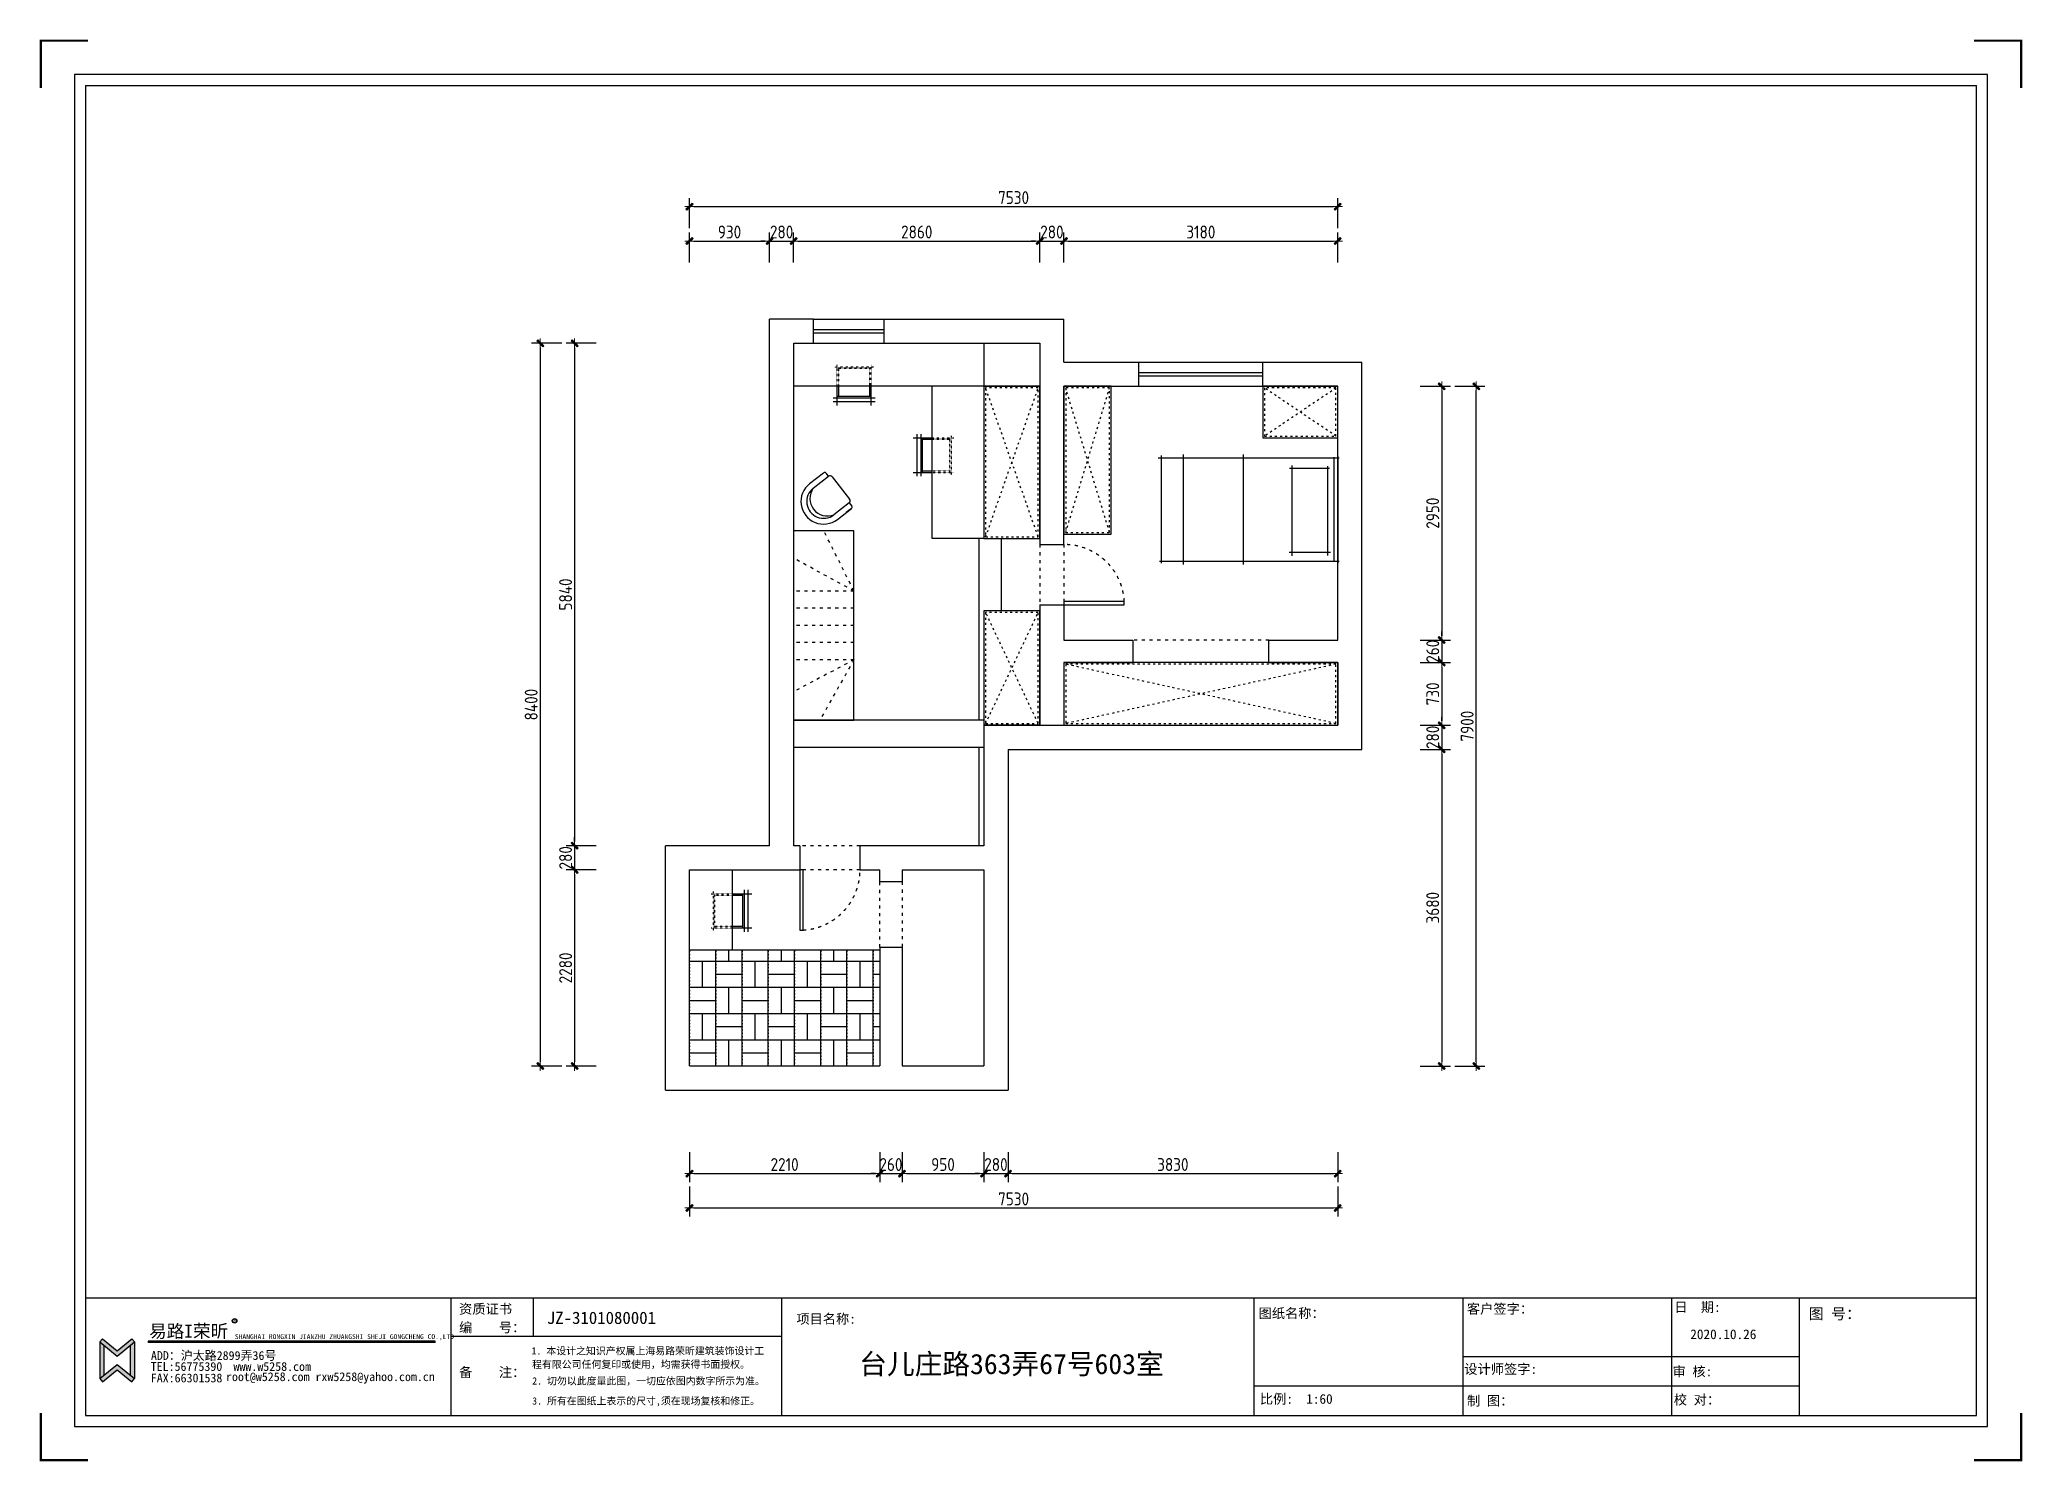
# Model space of a CAD drawing. Header units: millimetres. Extents: x -58733 to 427521, y -235734 to 553534.
# Drawn here: x 25710 to 48742, y 367952 to 384476 of the extents above; entities that cross this region are included whole.
import ezdxf

# ---------------------------------------------------------------- set-up
doc = ezdxf.new("R2010")
doc.units = ezdxf.units.MM
doc.linetypes.add('ACAD_ISO03W100', pattern=[30, 12, -18])
for name, color, linetype in [('00-墙体', 7, 'Continuous'), ('02-活动家具', 1, 'Continuous'), ('图框', 251, 'Continuous'), ('目录文字', 8, 'Continuous')]:
    doc.layers.add(name, color=color, linetype=linetype)
doc.layers.add('墙体', color=7, linetype='Continuous', lineweight=30)
doc.styles.add('CCD_DIM', font='ARCHS.SHX')
doc.styles.get("Standard").update_dxf_attribs({"font": 'simsun.ttc'})
doc.styles.add('YQ_DIM', font='SUPEROS.SHX', dxfattribs={"width": 0.8, "bigfont": 'HZDX.SHX'})
doc.styles.add('宋体', font='simsun.ttc', dxfattribs={"height": 120})
doc.styles.add('英文', font='simhei.ttf')
doc.styles.add('黑体', font='simhei.ttf')
doc.dimstyles.new('海龍1：50', dxfattribs={"dimscale": 50, "dimtxt": 3, "dimasz": 1, "dimexe": 2, "dimexo": 2, "dimgap": 0.6, "dimtad": 1, "dimdec": 0, "dimrnd": 5, "dimdsep": 46, "dimtxsty": 'CCD_DIM', "dimblk": 'WS-cj', "dimcen": 1, "dimclrd": 242, "dimclre": 242, "dimclrt": 2, "dimadec": 0, "dimazin": 2, "dimtfac": 1, "dimtdec": 0, "dimtix": 1, "dimtmove": 2, "dimatfit": 3, "dimldrblk": 'CCD_Leader_Arrow', "dimfxl": 5, "dimfxlon": 1, "dimtolj": 1, "dimarcsym": 0})

msp = doc.modelspace()

# ---------------------------------------------------------------- blocks, each defined once
blk = doc.blocks.new('WS-cj')
blk.add_hatch(color=1).paths.add_polyline_path([(0.59, 0.82), (-0.82, -0.59), (-0.59, -0.82), (0.82, 0.59)])
at = {"color": 1, "linetype": 'ByBlock', "lineweight": 0}
for p, q in [((-1.1, 0), (0, 0)), ((0, 0), (1.1, 0))]:
    blk.add_line(p, q, dxfattribs=at)
at = {"color": 1}
blk.add_lwpolyline([(0.59, 0.82), (-0.82, -0.59), (-0.59, -0.82), (0.82, 0.59)], close=True, dxfattribs=at)
blk = doc.blocks.new('*D380')
at = {"color": 242, "lineweight": -2}
for p, q in [((33259, 381885), (33259, 382235)), ((33309, 382135), (34139, 382135)), ((34189, 381885), (34189, 382235))]:
    blk.add_line(p, q, dxfattribs=at)
at = {"layer": 'Defpoints', "color": 0}
for p in [(34189, 382135), (33259, 381735), (34189, 381735)]:
    blk.add_point(p, dxfattribs=at)
at = {"color": 242, "lineweight": -2, "xscale": 50, "yscale": 50, "zscale": 50, "rotation": 180}
blk.add_blockref('WS-cj', (33259, 382135), dxfattribs=at)
at = {"color": 242, "lineweight": -2, "xscale": 50, "yscale": 50, "zscale": 50}
blk.add_blockref('WS-cj', (34189, 382135), dxfattribs=at)
at = {"color": 2, "insert": (33724, 382240), "char_height": 150, "attachment_point": 5, "style": 'CCD_DIM'}
blk.add_mtext('\\A1;930', dxfattribs=at)
blk = doc.blocks.new('CCD_Leader_Arrow')
at = {"color": 1, "linetype": 'ByBlock'}
blk.add_line((0, 0), (-1, 0), dxfattribs=at)
for points in [[(-0.86, 0.67), (-0.6, 0.85), (-0.24, 0), (0, 0)], [(-0.86, -0.67), (-0.6, -0.85), (-0.24, 0), (0, 0)]]:
    blk.add_solid(points, dxfattribs=at)
blk = doc.blocks.new('*D381')
at = {"color": 242, "lineweight": -2}
for p, q in [((34139, 382135), (34089, 382135)), ((34189, 381885), (34189, 382235)), ((34189, 382135), (34469, 382135)), ((34469, 381885), (34469, 382235)), ((34519, 382135), (34569, 382135))]:
    blk.add_line(p, q, dxfattribs=at)
at = {"layer": 'Defpoints', "color": 0}
for p in [(34469, 382135), (34189, 381735), (34469, 381735)]:
    blk.add_point(p, dxfattribs=at)
at = {"color": 242, "lineweight": -2, "xscale": 50, "yscale": 50, "zscale": 50}
blk.add_blockref('WS-cj', (34189, 382135), dxfattribs=at)
at = {"color": 242, "lineweight": -2, "xscale": 50, "yscale": 50, "zscale": 50, "rotation": 180}
blk.add_blockref('WS-cj', (34469, 382135), dxfattribs=at)
at = {"color": 2, "insert": (34329, 382240), "char_height": 150, "attachment_point": 5, "style": 'CCD_DIM'}
blk.add_mtext('\\A1;280', dxfattribs=at)
blk = doc.blocks.new('*D382')
at = {"color": 242, "lineweight": -2}
for p, q in [((34469, 381885), (34469, 382235)), ((34519, 382135), (37279, 382135)), ((37329, 381885), (37329, 382235))]:
    blk.add_line(p, q, dxfattribs=at)
at = {"layer": 'Defpoints', "color": 0}
for p in [(37329, 382135), (34469, 381735), (37329, 381735)]:
    blk.add_point(p, dxfattribs=at)
at = {"color": 242, "lineweight": -2, "xscale": 50, "yscale": 50, "zscale": 50, "rotation": 180}
blk.add_blockref('WS-cj', (34469, 382135), dxfattribs=at)
at = {"color": 242, "lineweight": -2, "xscale": 50, "yscale": 50, "zscale": 50}
blk.add_blockref('WS-cj', (37329, 382135), dxfattribs=at)
at = {"color": 2, "insert": (35899, 382240), "char_height": 150, "attachment_point": 5, "style": 'CCD_DIM'}
blk.add_mtext('\\A1;2860', dxfattribs=at)
blk = doc.blocks.new('*D383')
at = {"color": 242, "lineweight": -2}
for p, q in [((37279, 382135), (37229, 382135)), ((37329, 381885), (37329, 382235)), ((37329, 382135), (37609, 382135)), ((37609, 381885), (37609, 382235)), ((37659, 382135), (37709, 382135))]:
    blk.add_line(p, q, dxfattribs=at)
at = {"layer": 'Defpoints', "color": 0}
for p in [(37609, 382135), (37329, 381735), (37609, 381735)]:
    blk.add_point(p, dxfattribs=at)
at = {"color": 242, "lineweight": -2, "xscale": 50, "yscale": 50, "zscale": 50}
blk.add_blockref('WS-cj', (37329, 382135), dxfattribs=at)
at = {"color": 242, "lineweight": -2, "xscale": 50, "yscale": 50, "zscale": 50, "rotation": 180}
blk.add_blockref('WS-cj', (37609, 382135), dxfattribs=at)
at = {"color": 2, "insert": (37469, 382240), "char_height": 150, "attachment_point": 5, "style": 'CCD_DIM'}
blk.add_mtext('\\A1;280', dxfattribs=at)
blk = doc.blocks.new('*D384')
at = {"color": 242, "lineweight": -2}
for p, q in [((37609, 381885), (37609, 382235)), ((37659, 382135), (40739, 382135)), ((40789, 381885), (40789, 382235))]:
    blk.add_line(p, q, dxfattribs=at)
at = {"layer": 'Defpoints', "color": 0}
for p in [(40789, 382135), (37609, 381735), (40789, 381735)]:
    blk.add_point(p, dxfattribs=at)
at = {"color": 242, "lineweight": -2, "xscale": 50, "yscale": 50, "zscale": 50, "rotation": 180}
blk.add_blockref('WS-cj', (37609, 382135), dxfattribs=at)
at = {"color": 242, "lineweight": -2, "xscale": 50, "yscale": 50, "zscale": 50}
blk.add_blockref('WS-cj', (40789, 382135), dxfattribs=at)
at = {"color": 2, "insert": (39199, 382240), "char_height": 150, "attachment_point": 5, "style": 'CCD_DIM'}
blk.add_mtext('\\A1;3180', dxfattribs=at)
blk = doc.blocks.new('*D385')
at = {"color": 242, "lineweight": -2}
for p, q in [((33259, 382285), (33259, 382635)), ((40789, 382285), (40789, 382635)), ((33309, 382535), (40739, 382535))]:
    blk.add_line(p, q, dxfattribs=at)
at = {"layer": 'Defpoints', "color": 0}
for p in [(40789, 382535), (33259, 381735), (40789, 381735)]:
    blk.add_point(p, dxfattribs=at)
at = {"color": 242, "lineweight": -2, "xscale": 50, "yscale": 50, "zscale": 50, "rotation": 180}
blk.add_blockref('WS-cj', (33259, 382535), dxfattribs=at)
at = {"color": 242, "lineweight": -2, "xscale": 50, "yscale": 50, "zscale": 50}
blk.add_blockref('WS-cj', (40789, 382535), dxfattribs=at)
at = {"color": 2, "insert": (37024, 382640), "char_height": 150, "attachment_point": 5, "style": 'CCD_DIM'}
blk.add_mtext('\\A1;7530', dxfattribs=at)
blk = doc.blocks.new('*D386')
at = {"color": 242, "lineweight": -2}
for p, q in [((33259, 371547), (33259, 371197)), ((35469, 371547), (35469, 371197)), ((33309, 371297), (35419, 371297))]:
    blk.add_line(p, q, dxfattribs=at)
at = {"layer": 'Defpoints', "color": 0}
for p in [(33259, 371697), (35469, 371697), (35469, 371297)]:
    blk.add_point(p, dxfattribs=at)
at = {"color": 242, "lineweight": -2, "xscale": 50, "yscale": 50, "zscale": 50, "rotation": 180}
blk.add_blockref('WS-cj', (33259, 371297), dxfattribs=at)
at = {"color": 242, "lineweight": -2, "xscale": 50, "yscale": 50, "zscale": 50}
blk.add_blockref('WS-cj', (35469, 371297), dxfattribs=at)
at = {"color": 2, "insert": (34364, 371402), "char_height": 150, "attachment_point": 5, "style": 'CCD_DIM'}
blk.add_mtext('\\A1;2210', dxfattribs=at)
blk = doc.blocks.new('*D387')
at = {"color": 242, "lineweight": -2}
for p, q in [((35469, 371547), (35469, 371197)), ((35729, 371547), (35729, 371197)), ((35419, 371297), (35369, 371297)), ((35469, 371297), (35729, 371297)), ((35779, 371297), (35829, 371297))]:
    blk.add_line(p, q, dxfattribs=at)
at = {"layer": 'Defpoints', "color": 0}
for p in [(35469, 371697), (35729, 371697), (35729, 371297)]:
    blk.add_point(p, dxfattribs=at)
at = {"color": 242, "lineweight": -2, "xscale": 50, "yscale": 50, "zscale": 50}
blk.add_blockref('WS-cj', (35469, 371297), dxfattribs=at)
at = {"color": 242, "lineweight": -2, "xscale": 50, "yscale": 50, "zscale": 50, "rotation": 180}
blk.add_blockref('WS-cj', (35729, 371297), dxfattribs=at)
at = {"color": 2, "insert": (35599, 371402), "char_height": 150, "attachment_point": 5, "style": 'CCD_DIM'}
blk.add_mtext('\\A1;260', dxfattribs=at)
blk = doc.blocks.new('*D388')
at = {"color": 242, "lineweight": -2}
for p, q in [((35729, 371547), (35729, 371197)), ((36679, 371547), (36679, 371197)), ((35779, 371297), (36629, 371297))]:
    blk.add_line(p, q, dxfattribs=at)
at = {"layer": 'Defpoints', "color": 0}
for p in [(35729, 371697), (36679, 371697), (36679, 371297)]:
    blk.add_point(p, dxfattribs=at)
at = {"color": 242, "lineweight": -2, "xscale": 50, "yscale": 50, "zscale": 50, "rotation": 180}
blk.add_blockref('WS-cj', (35729, 371297), dxfattribs=at)
at = {"color": 242, "lineweight": -2, "xscale": 50, "yscale": 50, "zscale": 50}
blk.add_blockref('WS-cj', (36679, 371297), dxfattribs=at)
at = {"color": 2, "insert": (36204, 371402), "char_height": 150, "attachment_point": 5, "style": 'CCD_DIM'}
blk.add_mtext('\\A1;950', dxfattribs=at)
blk = doc.blocks.new('*D389')
at = {"color": 242, "lineweight": -2}
for p, q in [((36679, 371547), (36679, 371197)), ((36959, 371547), (36959, 371197)), ((36629, 371297), (36579, 371297)), ((36679, 371297), (36959, 371297)), ((37009, 371297), (37059, 371297))]:
    blk.add_line(p, q, dxfattribs=at)
at = {"layer": 'Defpoints', "color": 0}
for p in [(36679, 371697), (36959, 371697), (36959, 371297)]:
    blk.add_point(p, dxfattribs=at)
at = {"color": 242, "lineweight": -2, "xscale": 50, "yscale": 50, "zscale": 50}
blk.add_blockref('WS-cj', (36679, 371297), dxfattribs=at)
at = {"color": 242, "lineweight": -2, "xscale": 50, "yscale": 50, "zscale": 50, "rotation": 180}
blk.add_blockref('WS-cj', (36959, 371297), dxfattribs=at)
at = {"color": 2, "insert": (36819, 371402), "char_height": 150, "attachment_point": 5, "style": 'CCD_DIM'}
blk.add_mtext('\\A1;280', dxfattribs=at)
blk = doc.blocks.new('*D390')
at = {"color": 242, "lineweight": -2}
for p, q in [((36959, 371547), (36959, 371197)), ((40789, 371547), (40789, 371197)), ((37009, 371297), (40739, 371297))]:
    blk.add_line(p, q, dxfattribs=at)
at = {"layer": 'Defpoints', "color": 0}
for p in [(36959, 371697), (40789, 371697), (40789, 371297)]:
    blk.add_point(p, dxfattribs=at)
at = {"color": 242, "lineweight": -2, "xscale": 50, "yscale": 50, "zscale": 50, "rotation": 180}
blk.add_blockref('WS-cj', (36959, 371297), dxfattribs=at)
at = {"color": 242, "lineweight": -2, "xscale": 50, "yscale": 50, "zscale": 50}
blk.add_blockref('WS-cj', (40789, 371297), dxfattribs=at)
at = {"color": 2, "insert": (38874, 371402), "char_height": 150, "attachment_point": 5, "style": 'CCD_DIM'}
blk.add_mtext('\\A1;3830', dxfattribs=at)
blk = doc.blocks.new('*D391')
at = {"color": 242, "lineweight": -2}
for p, q in [((33259, 371147), (33259, 370797)), ((40789, 371147), (40789, 370797)), ((33309, 370897), (40739, 370897))]:
    blk.add_line(p, q, dxfattribs=at)
at = {"layer": 'Defpoints', "color": 0}
for p in [(33259, 371697), (40789, 371697), (40789, 370897)]:
    blk.add_point(p, dxfattribs=at)
at = {"color": 242, "lineweight": -2, "xscale": 50, "yscale": 50, "zscale": 50, "rotation": 180}
blk.add_blockref('WS-cj', (33259, 370897), dxfattribs=at)
at = {"color": 242, "lineweight": -2, "xscale": 50, "yscale": 50, "zscale": 50}
blk.add_blockref('WS-cj', (40789, 370897), dxfattribs=at)
at = {"color": 2, "insert": (37024, 371002), "char_height": 150, "attachment_point": 5, "style": 'CCD_DIM'}
blk.add_mtext('\\A1;7530', dxfattribs=at)
blk = doc.blocks.new('*D392')
at = {"color": 242, "lineweight": -2}
for p, q in [((32175, 380947), (31825, 380947)), ((31925, 380897), (31925, 375157)), ((32175, 375107), (31825, 375107))]:
    blk.add_line(p, q, dxfattribs=at)
at = {"layer": 'Defpoints', "color": 0}
for p in [(32325, 380947), (31925, 375107), (32325, 375107)]:
    blk.add_point(p, dxfattribs=at)
at = {"color": 242, "lineweight": -2, "xscale": 50, "yscale": 50, "zscale": 50}
for p, rotation in [((31925, 380947), 90), ((31925, 375107), 270)]:
    blk.add_blockref('WS-cj', p, dxfattribs=dict(at, rotation=rotation))
at = {"color": 2, "insert": (31820, 378027), "char_height": 150, "attachment_point": 5, "rotation": 90, "style": 'CCD_DIM'}
blk.add_mtext('\\A1;5840', dxfattribs=at)
blk = doc.blocks.new('*D393')
at = {"color": 242, "lineweight": -2}
for p, q in [((31925, 375157), (31925, 375207)), ((32175, 375107), (31825, 375107)), ((31925, 375107), (31925, 374827)), ((32175, 374827), (31825, 374827)), ((31925, 374777), (31925, 374727))]:
    blk.add_line(p, q, dxfattribs=at)
at = {"layer": 'Defpoints', "color": 0}
for p in [(32325, 375107), (31925, 374827), (32325, 374827)]:
    blk.add_point(p, dxfattribs=at)
at = {"color": 242, "lineweight": -2, "xscale": 50, "yscale": 50, "zscale": 50}
for p, rotation in [((31925, 375107), 270), ((31925, 374827), 90)]:
    blk.add_blockref('WS-cj', p, dxfattribs=dict(at, rotation=rotation))
at = {"color": 2, "insert": (31820, 374967), "char_height": 150, "attachment_point": 5, "rotation": 90, "style": 'CCD_DIM'}
blk.add_mtext('\\A1;280', dxfattribs=at)
blk = doc.blocks.new('*D394')
at = {"color": 242, "lineweight": -2}
for p, q in [((32175, 374827), (31825, 374827)), ((31925, 374777), (31925, 372597)), ((32175, 372547), (31825, 372547))]:
    blk.add_line(p, q, dxfattribs=at)
at = {"layer": 'Defpoints', "color": 0}
for p in [(32325, 374827), (31925, 372547), (32325, 372547)]:
    blk.add_point(p, dxfattribs=at)
at = {"color": 242, "lineweight": -2, "xscale": 50, "yscale": 50, "zscale": 50}
for p, rotation in [((31925, 374827), 90), ((31925, 372547), 270)]:
    blk.add_blockref('WS-cj', p, dxfattribs=dict(at, rotation=rotation))
at = {"color": 2, "insert": (31820, 373687), "char_height": 150, "attachment_point": 5, "rotation": 90, "style": 'CCD_DIM'}
blk.add_mtext('\\A1;2280', dxfattribs=at)
blk = doc.blocks.new('*D395')
at = {"color": 242, "lineweight": -2}
for p, q in [((31775, 380947), (31425, 380947)), ((31525, 380897), (31525, 372597)), ((31775, 372547), (31425, 372547))]:
    blk.add_line(p, q, dxfattribs=at)
at = {"layer": 'Defpoints', "color": 0}
for p in [(32325, 380947), (31525, 372547), (32325, 372547)]:
    blk.add_point(p, dxfattribs=at)
at = {"color": 242, "lineweight": -2, "xscale": 50, "yscale": 50, "zscale": 50}
for p, rotation in [((31525, 380947), 90), ((31525, 372547), 270)]:
    blk.add_blockref('WS-cj', p, dxfattribs=dict(at, rotation=rotation))
at = {"color": 2, "insert": (31420, 376747), "char_height": 150, "attachment_point": 5, "rotation": 90, "style": 'CCD_DIM'}
blk.add_mtext('\\A1;8400', dxfattribs=at)
blk = doc.blocks.new('*D396')
at = {"color": 242, "lineweight": -2}
for p, q in [((41748, 380447), (42098, 380447)), ((41998, 380397), (41998, 377547)), ((41748, 377497), (42098, 377497))]:
    blk.add_line(p, q, dxfattribs=at)
at = {"layer": 'Defpoints', "color": 0}
for p in [(41598, 380447), (41598, 377497), (41998, 377497)]:
    blk.add_point(p, dxfattribs=at)
at = {"color": 242, "lineweight": -2, "xscale": 50, "yscale": 50, "zscale": 50}
for p, rotation in [((41998, 380447), 90), ((41998, 377497), 270)]:
    blk.add_blockref('WS-cj', p, dxfattribs=dict(at, rotation=rotation))
at = {"color": 2, "insert": (41893, 378972), "char_height": 150, "attachment_point": 5, "rotation": 90, "style": 'CCD_DIM'}
blk.add_mtext('\\A1;2950', dxfattribs=at)
blk = doc.blocks.new('*D397')
at = {"color": 242, "lineweight": -2}
for p, q in [((41748, 377497), (42098, 377497)), ((41998, 377547), (41998, 377597)), ((41998, 377497), (41998, 377237)), ((41748, 377237), (42098, 377237)), ((41998, 377187), (41998, 377137))]:
    blk.add_line(p, q, dxfattribs=at)
at = {"layer": 'Defpoints', "color": 0}
for p in [(41598, 377497), (41598, 377237), (41998, 377237)]:
    blk.add_point(p, dxfattribs=at)
at = {"color": 242, "lineweight": -2, "xscale": 50, "yscale": 50, "zscale": 50}
for p, rotation in [((41998, 377497), 270), ((41998, 377237), 90)]:
    blk.add_blockref('WS-cj', p, dxfattribs=dict(at, rotation=rotation))
at = {"color": 2, "insert": (41893, 377367), "char_height": 150, "attachment_point": 5, "rotation": 90, "style": 'CCD_DIM'}
blk.add_mtext('\\A1;260', dxfattribs=at)
blk = doc.blocks.new('*D398')
at = {"color": 242, "lineweight": -2}
for p, q in [((41748, 377237), (42098, 377237)), ((41998, 377187), (41998, 376557)), ((41748, 376507), (42098, 376507))]:
    blk.add_line(p, q, dxfattribs=at)
at = {"layer": 'Defpoints', "color": 0}
for p in [(41598, 377237), (41598, 376507), (41998, 376507)]:
    blk.add_point(p, dxfattribs=at)
at = {"color": 242, "lineweight": -2, "xscale": 50, "yscale": 50, "zscale": 50}
for p, rotation in [((41998, 377237), 90), ((41998, 376507), 270)]:
    blk.add_blockref('WS-cj', p, dxfattribs=dict(at, rotation=rotation))
at = {"color": 2, "insert": (41893, 376872), "char_height": 150, "attachment_point": 5, "rotation": 90, "style": 'CCD_DIM'}
blk.add_mtext('\\A1;730', dxfattribs=at)
blk = doc.blocks.new('*D399')
at = {"color": 242, "lineweight": -2}
for p, q in [((41998, 376557), (41998, 376607)), ((41748, 376507), (42098, 376507)), ((41998, 376507), (41998, 376227)), ((41748, 376227), (42098, 376227)), ((41998, 376177), (41998, 376127))]:
    blk.add_line(p, q, dxfattribs=at)
at = {"layer": 'Defpoints', "color": 0}
for p in [(41598, 376507), (41598, 376227), (41998, 376227)]:
    blk.add_point(p, dxfattribs=at)
at = {"color": 242, "lineweight": -2, "xscale": 50, "yscale": 50, "zscale": 50}
for p, rotation in [((41998, 376507), 270), ((41998, 376227), 90)]:
    blk.add_blockref('WS-cj', p, dxfattribs=dict(at, rotation=rotation))
at = {"color": 2, "insert": (41893, 376367), "char_height": 150, "attachment_point": 5, "rotation": 90, "style": 'CCD_DIM'}
blk.add_mtext('\\A1;280', dxfattribs=at)
blk = doc.blocks.new('*D400')
at = {"color": 242, "lineweight": -2}
for p, q in [((41748, 376227), (42098, 376227)), ((41998, 376177), (41998, 372597)), ((41748, 372547), (42098, 372547))]:
    blk.add_line(p, q, dxfattribs=at)
at = {"layer": 'Defpoints', "color": 0}
for p in [(41598, 376227), (41598, 372547), (41998, 372547)]:
    blk.add_point(p, dxfattribs=at)
at = {"color": 242, "lineweight": -2, "xscale": 50, "yscale": 50, "zscale": 50}
for p, rotation in [((41998, 376227), 90), ((41998, 372547), 270)]:
    blk.add_blockref('WS-cj', p, dxfattribs=dict(at, rotation=rotation))
at = {"color": 2, "insert": (41893, 374387), "char_height": 150, "attachment_point": 5, "rotation": 90, "style": 'CCD_DIM'}
blk.add_mtext('\\A1;3680', dxfattribs=at)
blk = doc.blocks.new('*D401')
at = {"color": 242, "lineweight": -2}
for p, q in [((42148, 380447), (42498, 380447)), ((42398, 372597), (42398, 380397)), ((42148, 372547), (42498, 372547))]:
    blk.add_line(p, q, dxfattribs=at)
at = {"layer": 'Defpoints', "color": 0}
for p in [(41598, 380447), (42398, 380447), (41598, 372547)]:
    blk.add_point(p, dxfattribs=at)
at = {"color": 242, "lineweight": -2, "xscale": 50, "yscale": 50, "zscale": 50}
for p, rotation in [((42398, 380447), 90), ((42398, 372547), 270)]:
    blk.add_blockref('WS-cj', p, dxfattribs=dict(at, rotation=rotation))
at = {"color": 2, "insert": (42293, 376497), "char_height": 150, "attachment_point": 5, "rotation": 90, "style": 'CCD_DIM'}
blk.add_mtext('\\A1;7900', dxfattribs=at)
blk = doc.blocks.new('图框1比60')
h = blk.add_hatch(color=8)
edge = h.paths.add_edge_path()
edge.add_ellipse((163710, 45505), major_axis=(-0.2, 29.4), ratio=1, start_angle=269.6878, end_angle=449.6878)
edge.add_ellipse((163710, 45505), major_axis=(-0.2, 29.4), ratio=1, start_angle=89.5622, end_angle=269.5622)
edge = h.paths.add_edge_path(flags=16)
edge.add_ellipse((163710, 45505), major_axis=(0, 24.9), ratio=1, start_angle=269.966, end_angle=449.966)
edge.add_ellipse((163710, 45505), major_axis=(0, 24.9), ratio=1, start_angle=89.8872, end_angle=269.8872)
h = blk.add_hatch(color=8)
h.paths.add_polyline_path([(162213, 45056), (162434, 45236), (162401, 45277), (162213, 45124), (162025, 45277), (161992, 45236)])
h.paths.add_polyline_path([(162213, 44882), (162401, 44729), (162434, 44770), (162213, 44950), (161992, 44770), (162025, 44729)])
h = blk.add_hatch(color=8)
h.paths.add_polyline_path([(162044, 45193), (161992, 45236), (161992, 44770), (162044, 44813)])
h.paths.add_polyline_path([(162434, 45236), (162381, 45193), (162381, 44813), (162434, 44770)])
blk.add_hatch(color=8).paths.add_polyline_path([(162610, 45245), (162610, 45227), (166263, 45227), (166263, 45245)])
at = {"layer": '目录文字'}
h = blk.add_hatch(color=8, dxfattribs=at)
edge = h.paths.add_edge_path()
edge.add_ellipse((163710, 45505), major_axis=(-0.2, 29.4), ratio=1, start_angle=89.5622, end_angle=269.5622)
edge.add_ellipse((163710, 45505), major_axis=(-0.2, 29.4), ratio=1, start_angle=269.6621, end_angle=449.6621)
edge = h.paths.add_edge_path(flags=16)
edge.add_ellipse((163710, 45505), major_axis=(0, 24.9), ratio=1, start_angle=90.0288, end_angle=270.0288, ccw=False)
edge.add_ellipse((163710, 45505), major_axis=(0, 24.9), ratio=1, start_angle=-89.8872, end_angle=90.1128, ccw=False)
h.paths.add_polyline_path([(163689, 45539), (163733, 45539), (163733, 45472), (163689, 45472)], flags=9)
at = {"color": 8}
for p, q in [((176692, 45797), (176692, 44297)), ((161992, 45236), (162025, 45277)), ((161992, 45236), (161992, 44770)), ((161992, 45236), (162213, 45056)), ((162025, 45277), (162213, 45124)), ((162213, 45124), (162401, 45277)), ((162213, 45056), (162434, 45236)), ((162401, 45277), (162434, 45236)), ((162434, 45236), (162434, 44770)), ((166263, 45245), (162610, 45245)), ((166263, 45227), (162610, 45227)), ((166263, 45227), (166263, 45245)), ((162044, 45193), (162044, 44813)), ((162381, 45193), (162381, 44813)), ((161992, 44770), (162213, 44950)), ((161992, 44770), (162025, 44729)), ((162025, 44729), (162213, 44882)), ((162213, 44950), (162434, 44770)), ((162213, 44882), (162401, 44729)), ((162401, 44729), (162434, 44770))]:
    blk.add_line(p, q, dxfattribs=at)
blk.add_ellipse((163710, 45505, 0), major_axis=(0.1, 29.4), ratio=1, start_param=1.575118209033049, end_param=7.858303516212636, dxfattribs=at)
at = {"layer": '图框', "color": 121}
for p, q in [((161670, 61389), (161670, 44157)), ((186038, 61389), (161670, 61389)), ((186038, 44157), (186038, 61389)), ((161670, 44157), (186038, 44157))]:
    blk.add_line(p, q, dxfattribs=at)
at = {"layer": '图框', "color": 8}
for p, q in [((161809, 61249), (161809, 44297)), ((161809, 61249), (161809, 45797)), ((161809, 61249), (185898, 61249)), ((185898, 44297), (185898, 61249)), ((185898, 45797), (185898, 61249)), ((161809, 45797), (185898, 45797)), ((161809, 45797), (185898, 45797)), ((166465, 45797), (166465, 44297)), ((167511, 45797), (167511, 45305)), ((170675, 45797), (170675, 44297)), ((176692, 45797), (176692, 44297)), ((179360, 44297), (179360, 45797)), ((182010, 45797), (182010, 44297)), ((183644, 44297), (183644, 45797)), ((170675, 45305), (166465, 45305)), ((182010, 45047), (179360, 45047)), ((183644, 45047), (182010, 45047)), ((179360, 44672), (176692, 44672)), ((182010, 44672), (179360, 44672)), ((183644, 44672), (182010, 44672)), ((161809, 44297), (185898, 44297))]:
    blk.add_line(p, q, dxfattribs=at)
at = {"layer": '图框', "color": 121, "const_width": 28.3}
for points in [[(161841, 61818), (161241, 61818), (161241, 61217)], [(185866, 61818), (186467, 61818), (186467, 61217)], [(161841, 43728), (161241, 43728), (161241, 44329)], [(185866, 43728), (186467, 43728), (186467, 44329)]]:
    blk.add_lwpolyline(points, dxfattribs=at)
at = {"layer": '目录文字', "color": 8}
blk.add_line((162610, 45245), (162610, 45227), dxfattribs=at)
blk.add_ellipse((163710, 45505, 0), major_axis=(0.4, 24.9), ratio=1, start_param=1.571448490114663, end_param=7.854633797294249, dxfattribs=at)
for s, height, style, width, p in [('资质证书', 123.8, '宋体', 0.999898, (166569, 45595)), ('客户签字：', 123.8, '宋体', 0.999898, (179405, 45596)), ('日  期:', 123.8, '宋体', 0.999898, (182048, 45618)), ('易路I荣昕', 164.1, '黑体', 0.999898, (162621, 45292)), ('R', 44.9, 'YQ_DIM', 0.8, (163698, 45483, 0)), ('编    号：', 123.8, '宋体', 0.999898, (166569, 45359)), ('项目名称:', 123.3, '黑体', 0.999898, (170866, 45468)), ('图纸名称：', 123.3, '黑体', 0.999898, (176753, 45540)), ('图 号：', 139.1, '宋体', 0.999898, (183761, 45526)), ('SHANGHAI RONGXIN JIANZHU ZHUANGSHI SHEJI GONGCHENG CO.,LTD', 61.54, '英文', 0.999898, (163713, 45273)), ('2020.10.26', 123.8, '宋体', 0.999898, (182251, 45272)), ('TEL:56775390', 111.72, '英文', 0.999898, (162641, 44867)), ('ADD：沪太路2899弄36号', 111.72, '英文', 0.999898, (162644, 45007)), ('www.w5258.com', 111.72, '英文', 0.999898, (163695, 44867)), ('1. 本设计之知识产权属上海易路荣昕建筑装饰设计工', 92.51, '黑体', 0.999898, (167491, 45076)), ('程有限公司任何复印或使用，均需获得书面授权。', 92.51, '黑体', 0.999898, (167498, 44904)), ('台儿庄路363弄67号603室', 258.72, '宋体', 0.999898, (171666, 44826)), ('设计师签字:', 123.8, '宋体', 0.999898, (179372, 44829)), ('FAX:66301538', 111.72, '英文', 0.999898, (162642, 44721)), ('root@w5258.com rxw5258@yahoo.com.cn', 111.72, '英文', 0.999898, (163600, 44737)), ('备    注：', 123.8, '宋体', 0.999898, (166569, 44788)), ('2. 切勿以此度量此图，一切应依图内数字所示为准。', 92.51, '黑体', 0.999898, (167500, 44693)), ('审 核:', 123.8, '宋体', 0.999898, (182025, 44798)), ('3. 所有在图纸上表示的尺寸,须在现场复核和修正。', 92.51, '黑体', 0.999898, (167500, 44438)), ('比例:  1:60', 123.8, '宋体', 0.999898, (176769, 44448)), ('制 图：', 123.8, '宋体', 0.999898, (179407, 44425)), ('校 对：', 123.8, '宋体', 0.999898, (182041, 44438))]:
    blk.add_text(s, height=height, dxfattribs=dict(at, style=style, width=width)).set_placement(p)
at = {"layer": '目录文字', "width": 1}
blk.add_text('JZ-3101080001', height=157.18, dxfattribs=at).set_placement((167687, 45465))
blk = doc.blocks.new('A$C2EBB641D')
for p, q in [((267, 733), (267, 0)), ((333, 733), (333, 0)), ((533, 667), (200, 667)), ((200, 67), (533, 67))]:
    blk.add_line(p, q)
at = {"color": 250, "linetype": 'ACAD_ISO03W100', "ltscale": 0.1}
for p, q in [((867, 27), (867, 707)), ((907, 667), (533, 667)), ((853, 640), (533, 640)), ((840, 80), (840, 653)), ((533, 93), (853, 93)), ((533, 67), (907, 67))]:
    blk.add_line(p, q, dxfattribs=at)
at = {"color": 251}
for p, q in [((533, 640), (347, 640)), ((360, 653), (360, 80)), ((347, 93), (533, 93))]:
    blk.add_line(p, q, dxfattribs=at)
blk = doc.blocks.new('zw$DBEA')
for p, q in [((2102, 1237), (0, 1237)), ((36, 1266), (36, 20)), ((36, 1253), (36, 16)), ((2045, 30), (2045, 1248)), ((2086, 1253), (2086, 16)), ((16, 37), (2102, 37))]:
    blk.add_line(p, q)
at = {"color": 251}
for p, q in [((292, 1277), (292, 0)), ((987, 1277), (987, 0)), ((1526, 1121), (1990, 1121)), ((1556, 100), (1556, 1149)), ((1966, 1144), (1966, 106)), ((2003, 139), (1520, 139))]:
    blk.add_line(p, q, dxfattribs=at)
blk = doc.blocks.new('海龍01074094')
for p, q in [((-339, -357), (-33, -52)), ((21, -52), (66, -7)), ((291, -196), (101, -6)), ((101, -7), (172, -78)), ((-339, -410), (-384, -455)), ((-194, -681), (-384, -491))]:
    blk.add_line(p, q)
at = {"color": 251}
for p, q in [((21, -52), (229, -261)), ((-131, -619), (-339, -410))]:
    blk.add_line(p, q, dxfattribs=at)
for centre, radius, start, end in [((49, -440), 342, 224.8726, 44.8726), ((-6, -79), 38.1, 44.8726, 134.8726), ((84, -25), 25, 44.8726, 134.8726), ((-366, -473), 25, 134.8726, 224.8726), ((-312, -384), 38.1, 134.8726, 224.8726)]:
    blk.add_arc(centre, radius, start, end)
for centre, radius, start, end in [((49, -440), 254, 224.8726, 44.8726), ((-4, -387), 265, 241.1328, 28.6124)]:
    blk.add_arc(centre, radius, start, end, dxfattribs=at)

# ---------------------------------------------------------------- dimensions: what is measured, and where the dimension line sits
for base, p1, p2, picture, middle in [((40789.2, 382535.1), (33259.2, 381735.1), (40789.2, 381735.1), '*D385', (37024.2, 382640.1)), ((34189.2, 382135.1), (33259.2, 381735.1), (34189.2, 381735.1), '*D380', (33724.2, 382240.1)), ((34469.2, 382135.1), (34189.2, 381735.1), (34469.2, 381735.1), '*D381', (34329.2, 382240.1)), ((37329.2, 382135.1), (34469.2, 381735.1), (37329.2, 381735.1), '*D382', (35899.2, 382240.1)), ((37609.2, 382135.1), (37329.2, 381735.1), (37609.2, 381735.1), '*D383', (37469.2, 382240.1)), ((40789.2, 382135.1), (37609.2, 381735.1), (40789.2, 381735.1), '*D384', (39199.2, 382240.1)), ((35469.2, 371296.9), (33259.2, 371696.9), (35469.2, 371696.9), '*D386', (34364.2, 371401.9)), ((40789.2, 370896.9), (33259.2, 371696.9), (40789.2, 371696.9), '*D391', (37024.2, 371001.9)), ((35729.2, 371296.9), (35469.2, 371696.9), (35729.2, 371696.9), '*D387', (35599.2, 371401.9)), ((36679.2, 371296.9), (35729.2, 371696.9), (36679.2, 371696.9), '*D388', (36204.2, 371401.9)), ((36959.2, 371296.9), (36679.2, 371696.9), (36959.2, 371696.9), '*D389', (36819.2, 371401.9)), ((40789.2, 371296.9), (36959.2, 371696.9), (40789.2, 371696.9), '*D390', (38874.2, 371401.9))]:
    dim = msp.add_linear_dim(base=base, p1=p1, p2=p2, dimstyle='海龍1：50')
    dim.commit()
    dim.dimension.update_dxf_attribs({"geometry": picture, "text_midpoint": middle})
for base, p1, p2, picture, middle in [((31525.3, 372547.3), (32325.3, 380947.3), (32325.3, 372547.3), '*D395', (31420.3, 376747.3)), ((31925.3, 375107.3), (32325.3, 380947.3), (32325.3, 375107.3), '*D392', (31820.3, 378027.3)), ((41997.9, 377497.3), (41597.9, 380447.3), (41597.9, 377497.3), '*D396', (41892.9, 378972.3)), ((42397.9, 380447.3), (41597.9, 372547.3), (41597.9, 380447.3), '*D401', (42292.9, 376497.3)), ((41997.9, 377237.3), (41597.9, 377497.3), (41597.9, 377237.3), '*D397', (41892.9, 377367.3)), ((41997.9, 376507.3), (41597.9, 377237.3), (41597.9, 376507.3), '*D398', (41892.9, 376872.3)), ((41997.9, 376227.3), (41597.9, 376507.3), (41597.9, 376227.3), '*D399', (41892.9, 376367.3)), ((41997.9, 372547.3), (41597.9, 376227.3), (41597.9, 372547.3), '*D400', (41892.9, 374387.3)), ((31925.3, 374827.3), (32325.3, 375107.3), (32325.3, 374827.3), '*D393', (31820.3, 374967.3)), ((31925.3, 372547.3), (32325.3, 374827.3), (32325.3, 372547.3), '*D394', (31820.3, 373687.3))]:
    dim = msp.add_linear_dim(base=base, p1=p1, p2=p2, angle=90, dimstyle='海龍1：50')
    dim.commit()
    dim.dimension.update_dxf_attribs({"geometry": picture, "text_midpoint": middle})

# ---------------------------------------------------------------- hatches: boundary and pattern name
h = msp.add_hatch()
h.set_pattern_fill('2X2BRIKS', color=251, scale=1.5)
h.set_pattern_definition([(0, (33259.18, 372547.3), (0, 304.8), [38.1, 0]), (0, (33259.18, 372699.7), (304.8, 304.8), [304.8, -304.8]), (90, (33259.18, 372547.3), (-304.8, 2e-14), [38.1, 0]), (90, (33716.38, 372547.3), (-304.8, 304.8), [304.8, -304.8])])
h.paths.add_polyline_path([(33259.2, 372547.3), (33259.2, 373897.3), (35469.2, 373897.3), (35469.2, 372547.3)])

# ---------------------------------------------------------------- linework, layer by layer
for p, q in [((34189.2, 375107.3), (34189.2, 381227.3)), ((34699.2, 381227.3), (34189.2, 381227.3)), ((34699.2, 380947.3), (34699.2, 381227.3)), ((35519.2, 380947.3), (35519.2, 381227.3)), ((35519.2, 381227.3), (37609.2, 381227.3)), ((37609.2, 380727.3), (37609.2, 381227.3)), ((34469.2, 375107.3), (34469.2, 380947.3)), ((34469.2, 380947.3), (34699.2, 380947.3)), ((35519.2, 380947.3), (37329.2, 380947.3)), ((36679.2, 380947.3), (36679.2, 380447.3)), ((37329.2, 380947.3), (37329.2, 378607.3)), ((37609.2, 380727.3), (38479.2, 380727.3)), ((38479.2, 380447.3), (38479.2, 380727.3)), ((39919.2, 380447.3), (39919.2, 380727.3)), ((39919.2, 380727.3), (41069.2, 380727.3)), ((41069.2, 376227.3), (41069.2, 380727.3)), ((36679.2, 380447.3), (37329.2, 380447.3)), ((37609.2, 378607.3), (37609.2, 380447.3)), ((37609.2, 380447.3), (38479.2, 380447.3)), ((39919.2, 380447.3), (40789.2, 380447.3)), ((40789.2, 377497.3), (40789.2, 380447.3)), ((37329.2, 378607.3), (37609.2, 378607.3)), ((37329.2, 377907.3), (37609.2, 377907.3)), ((37329.2, 377907.3), (37329.2, 376507.3)), ((37609.2, 377907.3), (37609.2, 377497.3)), ((37609.2, 377497.3), (38409.2, 377497.3)), ((38409.2, 377497.3), (38409.2, 377237.3)), ((39989.2, 377497.3), (40789.2, 377497.3)), ((39989.2, 377237.3), (39989.2, 377497.3)), ((37609.2, 377237.3), (37609.2, 376507.3)), ((37609.2, 377237.3), (38409.2, 377237.3)), ((39989.2, 377237.3), (40789.2, 377237.3)), ((40789.2, 377237.3), (40789.2, 376507.3)), ((37329.2, 376507.3), (36679.2, 376507.3)), ((36679.2, 376507.3), (36679.2, 375107.3)), ((37329.2, 376507.3), (40789.2, 376507.3)), ((36959.2, 376227.3), (36959.2, 372267.3)), ((36959.2, 376227.3), (41069.2, 376227.3)), ((32979.2, 372267.3), (32979.2, 375107.3)), ((34189.2, 375107.3), (32979.2, 375107.3)), ((34539.2, 375107.3), (34469.2, 375107.3)), ((34539.2, 375107.3), (34539.2, 374827.3)), ((36679.2, 375107.3), (35239.2, 375107.3)), ((35239.2, 375107.3), (35239.2, 374827.3)), ((33259.2, 372547.3), (33259.2, 374827.3)), ((33259.2, 374827.3), (34539.2, 374827.3)), ((35239.2, 374827.3), (35469.2, 374827.3)), ((35469.2, 374687.3), (35469.2, 374827.3)), ((35729.2, 374827.3), (36679.2, 374827.3)), ((35729.2, 374827.3), (35729.2, 374687.3)), ((36679.2, 374827.3), (36679.2, 372547.3)), ((35729.2, 374687.3), (35469.2, 374687.3)), ((35469.2, 373927.3), (35729.2, 373927.3)), ((35469.2, 373927.3), (35469.2, 372547.3)), ((35729.2, 373927.3), (35729.2, 372547.3)), ((33259.2, 372547.3), (35469.2, 372547.3)), ((35729.2, 372547.3), (36679.2, 372547.3)), ((32979.2, 372267.3), (36959.2, 372267.3))]:
    msp.add_line(p, q)
at = {"color": 12}
for p, q in [((34699.2, 381227.3), (35519.2, 381227.3)), ((34699.2, 380947.3), (35519.2, 380947.3)), ((38479.2, 380727.3), (39919.2, 380727.3)), ((38479.2, 380447.3), (39919.2, 380447.3))]:
    msp.add_line(p, q, dxfattribs=at)
at = {"color": 251}
for p, q in [((36619.2, 378677.3), (36619.2, 376567.3)), ((36879.2, 378677.3), (36879.2, 377837.3)), ((36679.2, 376567.3), (34469.2, 376567.3)), ((36679.2, 376247.3), (34469.2, 376247.3)), ((36619.2, 376247.3), (36619.2, 375107.3))]:
    msp.add_line(p, q, dxfattribs=at)
at = {"layer": '00-墙体', "color": 42}
for p, q in [((34699.2, 381107.3), (35519.2, 381107.3)), ((34699.2, 381067.3), (35519.2, 381067.3)), ((38479.2, 380607.3), (39919.2, 380607.3)), ((38479.2, 380567.3), (39919.2, 380567.3))]:
    msp.add_line(p, q, dxfattribs=at)
at = {"layer": '02-活动家具'}
for p, q in [((36679.2, 380447.3), (34469.2, 380447.3)), ((36079.2, 378677.3), (36079.2, 380447.3)), ((35169.2, 378767.3), (34469.2, 378767.3)), ((35169.2, 376567.3), (35169.2, 378767.3)), ((36679.2, 378677.3), (36079.2, 378677.3)), ((34469.2, 376567.3), (35169.2, 376567.3)), ((33759.2, 373897.3), (33759.2, 374827.3)), ((33259.2, 373897.3), (35469.2, 373897.3))]:
    msp.add_line(p, q, dxfattribs=at)
at = {"layer": '02-活动家具', "color": 251, "linetype": 'ACAD_ISO03W100', "ltscale": 2}
for p, q in [((36699.2, 378697.3), (37309.2, 380427.3)), ((37309.2, 378697.3), (36699.2, 380427.3)), ((37629.2, 378747.3), (38139.2, 380427.3)), ((38139.2, 378747.3), (37629.2, 380427.3)), ((40769.2, 379867.3), (39939.2, 380427.3)), ((40769.2, 380427.3), (39939.2, 379867.3)), ((36699.2, 376527.3), (37309.2, 377817.3)), ((37309.2, 376527.3), (36699.2, 377817.3)), ((40769.2, 376527.3), (37629.2, 377217.3)), ((40769.2, 377217.3), (37629.2, 376527.3))]:
    msp.add_line(p, q, dxfattribs=at)
at = {"layer": '02-活动家具', "color": 8, "linetype": 'ACAD_ISO03W100', "ltscale": 3}
for p, q in [((35169.2, 378067.3), (34819.2, 378767.3)), ((35169.2, 378067.3), (34469.2, 378448.6)), ((37329.2, 378607.3), (37329.2, 377907.3)), ((37609.2, 378607.3), (37609.2, 377907.3)), ((35169.2, 378067.3), (34469.2, 378067.3)), ((35169.2, 377867.3), (34469.2, 377867.3)), ((35169.2, 377667.3), (34469.2, 377667.3)), ((39989.2, 377497.3), (38409.2, 377497.3)), ((35169.2, 377467.3), (34469.2, 377467.3)), ((35169.2, 377267.3), (34469.2, 377267.3)), ((35169.2, 377267.3), (34469.2, 376898.3)), ((35169.2, 377267.3), (34773.1, 376567.3)), ((35239.2, 375107.3), (34539.2, 375107.3)), ((35239.2, 374827.3), (34539.2, 374827.3)), ((35469.2, 373927.3), (35469.2, 374687.3)), ((35729.2, 374687.3), (35729.2, 373927.3))]:
    msp.add_line(p, q, dxfattribs=at)
at = {"layer": '02-活动家具'}
for points in [[(37329.2, 380447.3), (36679.2, 380447.3), (36679.2, 378677.3), (37329.2, 378677.3)], [(38159.2, 380447.3), (37609.2, 380447.3), (37609.2, 378727.3), (38159.2, 378727.3)], [(39919.2, 380447.3), (39919.2, 379847.3), (40789.2, 379847.3), (40789.2, 380447.3)], [(37329.2, 377837.3), (36679.2, 377837.3), (36679.2, 376507.3), (37329.2, 376507.3)], [(37609.2, 377907.3), (38309.2, 377907.3), (38309.2, 377947.3), (37609.2, 377947.3)], [(37609.2, 377237.3), (37609.2, 376507.3), (40789.2, 376507.3), (40789.2, 377237.3)], [(34539.2, 374827.3), (34539.2, 374127.3), (34579.2, 374127.3), (34579.2, 374827.3)]]:
    msp.add_lwpolyline(points, close=True, dxfattribs=at)
at = {"layer": '02-活动家具', "color": 251, "linetype": 'ACAD_ISO03W100', "ltscale": 2}
for points in [[(37309.2, 380427.3), (36699.2, 380427.3), (36699.2, 378697.3), (37309.2, 378697.3)], [(38139.2, 380427.3), (37629.2, 380427.3), (37629.2, 378747.3), (38139.2, 378747.3)], [(39939.2, 380427.3), (39939.2, 379867.3), (40769.2, 379867.3), (40769.2, 380427.3)], [(37309.2, 377817.3), (36699.2, 377817.3), (36699.2, 376527.3), (37309.2, 376527.3)], [(37629.2, 377217.3), (37629.2, 376527.3), (40769.2, 376527.3), (40769.2, 377217.3)]]:
    msp.add_lwpolyline(points, close=True, dxfattribs=at)
at = {"layer": '02-活动家具', "color": 8, "linetype": 'ACAD_ISO03W100', "ltscale": 3}
for centre, start, end in [((37613.6, 377910.8), 3.00691, 90.36246), ((34542.6, 374822.9), 273.00691, 0.36246)]:
    msp.add_arc(centre, 696.6, start, end, dxfattribs=at)

# ---------------------------------------------------------------- block references
at = {"layer": '02-活动家具'}
for name, p, xscale, yscale, zscale, rotation in [('A$C2EBB641D', (35415.2, 380091.7), 0.6666666666669698, 0.6666666666669698, 0.6666666666669698, 90.00000000000031), ('海龍01074094', (35156, 379103.8), 0.7679999999998665, 0.7679999999998665, 0.7679999999998665, 263.0225290500877), ('A$C2EBB641D', (34114.7, 374104.9), -0.6666666666669698, 0.6666666666669698, 0.6666666666666666, 359.9999999999999)]:
    msp.add_blockref(name, p, dxfattribs=dict(at, xscale=xscale, yscale=yscale, zscale=zscale, rotation=rotation))
at = {"layer": '02-活动家具', "xscale": 0.6666666666669698, "yscale": 0.6666666666669698, "zscale": 0.6666666666669698}
msp.add_blockref('A$C2EBB641D', (35723.6, 379400.8), dxfattribs=at)
at = {"layer": '02-活动家具'}
msp.add_blockref('zw$DBEA', (38703.7, 378376), dxfattribs=at)
at = {"layer": '墙体', "color": 0, "xscale": 0.9120113186390109, "yscale": 0.9120113186390109, "zscale": 0.9120113186390109}
msp.add_blockref('图框1比60', (-121330.3, 328084.3), dxfattribs=at)

msp.set_redraw_order([(e.dxf.handle, doc.entitydb.next_handle()) for e in msp.query("TEXT MTEXT ATTDEF DIMENSION ARC_DIMENSION")])  # texts and dimensions are drawn at this point

doc.saveas('drawing.dxf')
